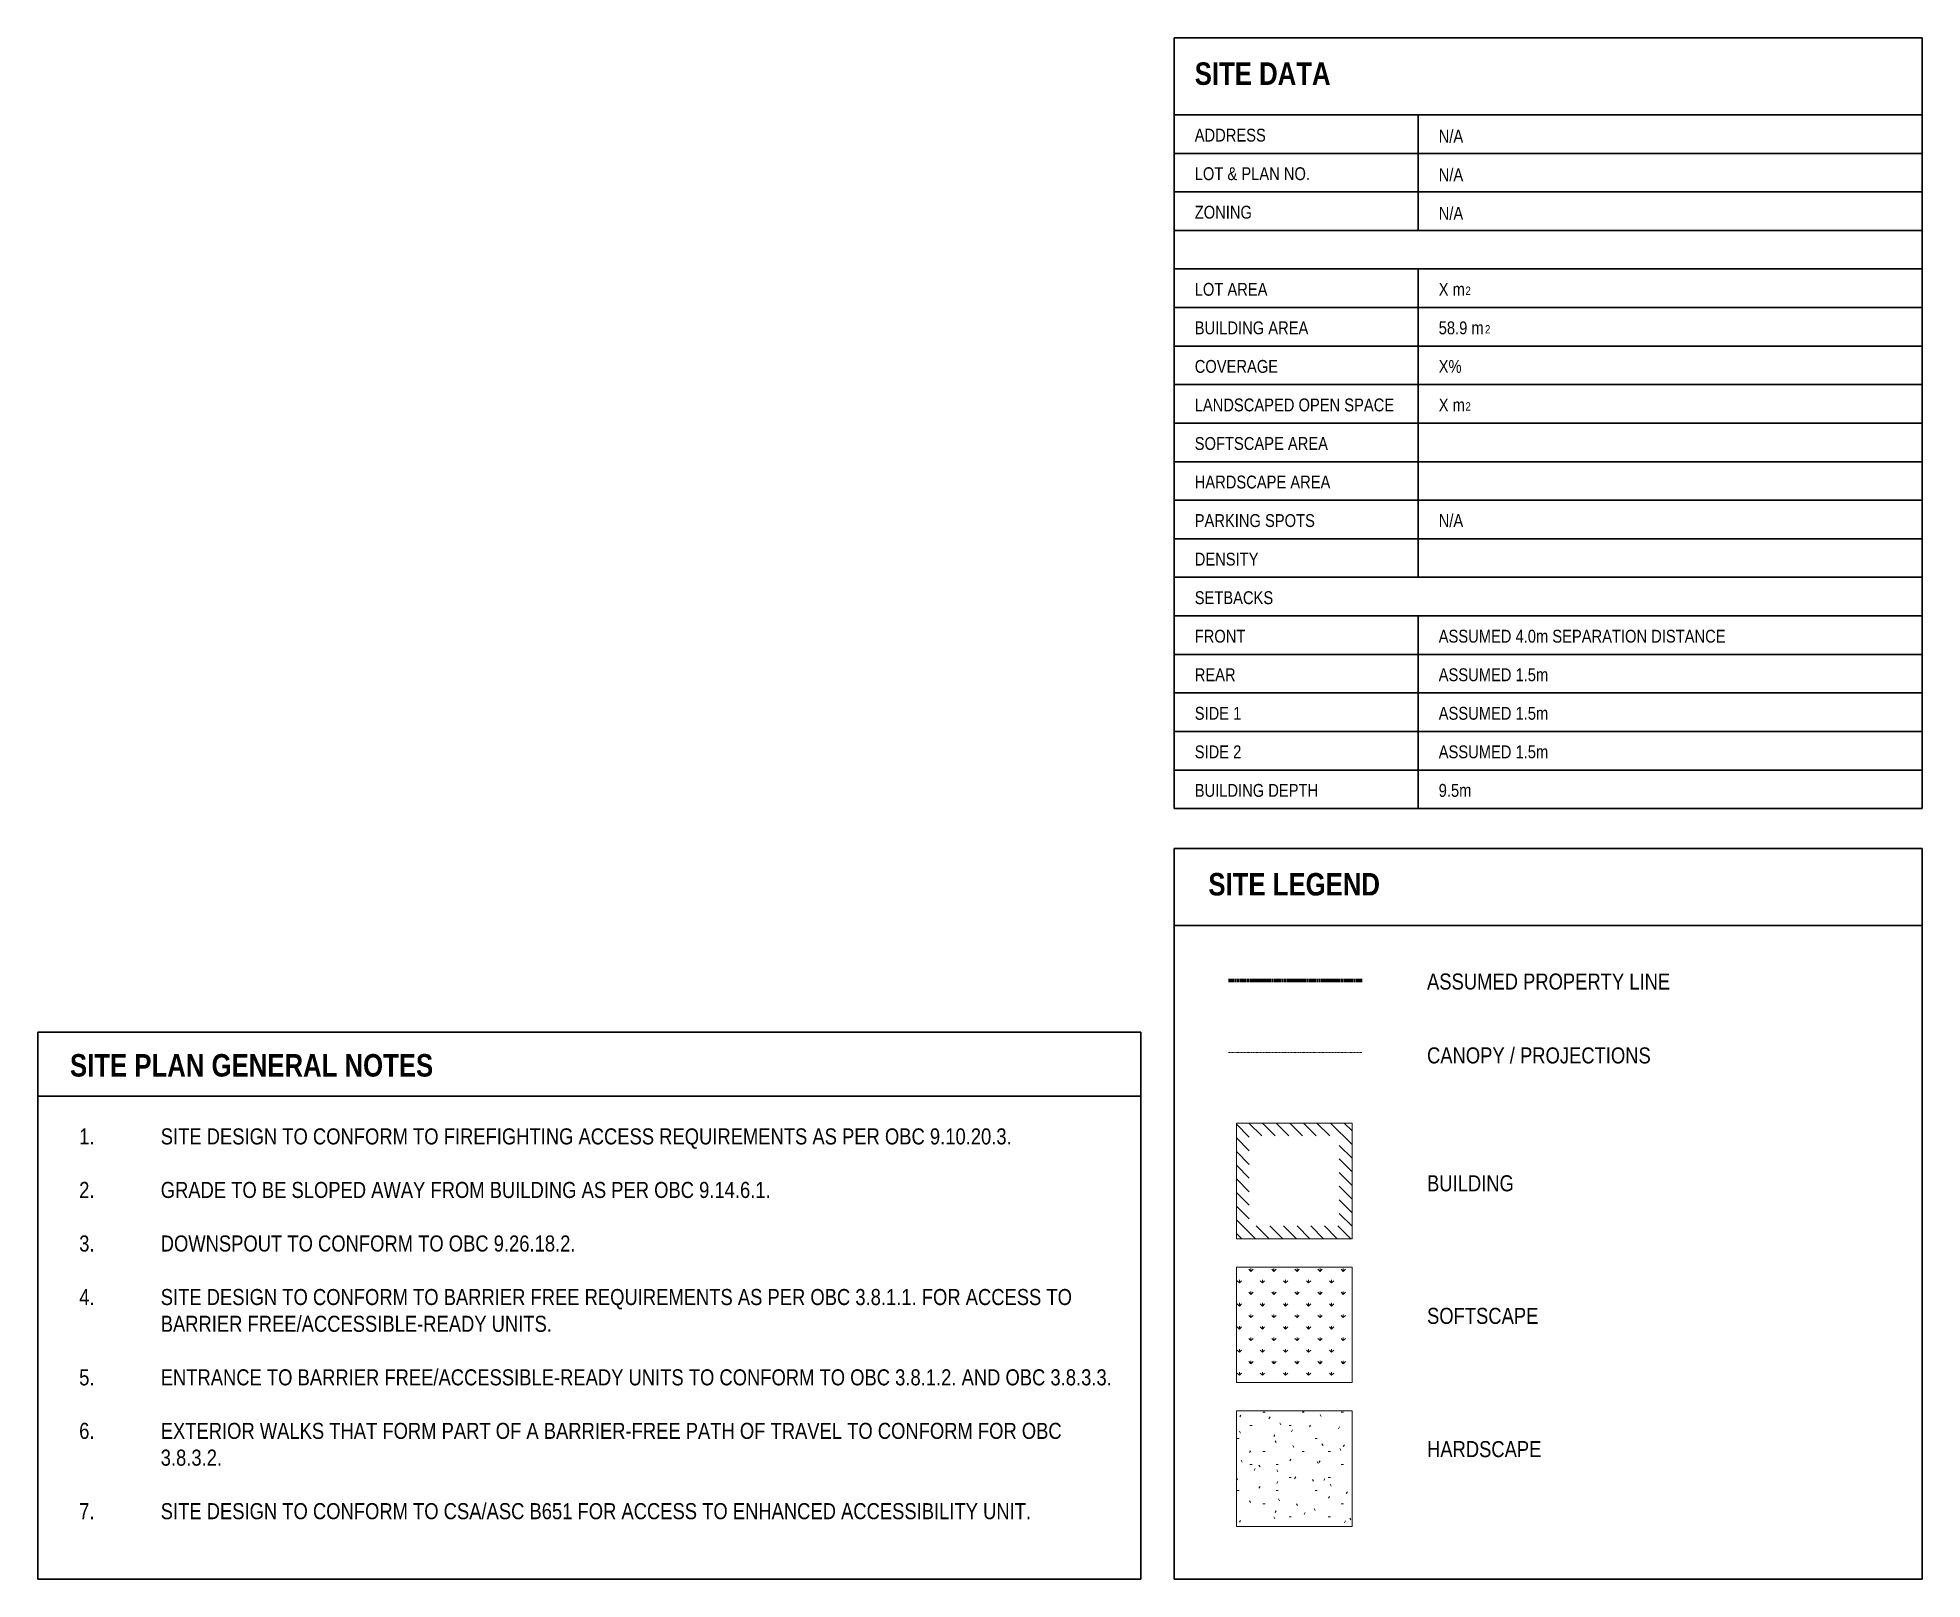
# Model space of a CAD drawing. Header units: millimetres. Extents: x -4868 to 25914, y -4791 to 14033.
# Drawn here: x -4868 to 9808, y -690 to 11309 of the extents above; entities that cross this region are included whole.
import ezdxf

# ---------------------------------------------------------------- set-up
doc = ezdxf.new("R2010")
doc.units = ezdxf.units.MM
doc.linetypes.add('CMHC_Center - Large', pattern=[18, 9, -3, 3, -3])
doc.linetypes.add('CMHC_Dash - Small', pattern=[2, 1, -1])
doc.layers.add('A-DETL', color=7, linetype='Continuous', lineweight=18, true_color=0x00a600)
doc.layers.add('A-DETL-GENF', color=7, linetype='Continuous', lineweight=18)
doc.layers.add('G-ANNO-TEXT', color=7, linetype='Continuous', lineweight=9)
doc.styles.add('Arial Narrow', font='ARIALN.TTF', dxfattribs={"height": 100})
doc.styles.add('Arial Narrow_1', font='ARIALN.TTF', dxfattribs={"height": 64.991706})
doc.styles.add('Arial Narrow_2', font='ARIALN.TTF', dxfattribs={"height": 125})
doc.styles.add('Arial Narrow_B', font='ARIALNB.TTF', dxfattribs={"height": 175})

msp = doc.modelspace()

# ---------------------------------------------------------------- texts
at = {"layer": 'G-ANNO-TEXT', "attachment_point": 1, "bg_fill": 3, "box_fill_scale": 1.25, "bg_fill_color": 256, "bg_fill_true_color": 13158600, "bg_fill_transparency": 0}
for s, insert, char_height, width, style in [('SITE DATA', (4142.382, 11116.692), 175, 1298.73375, 'Arial Narrow_B'), ('ADDRESS', (4142.382, 10600.374), 100, 685.44281, 'Arial Narrow'), ('LOT & PLAN NO.', (4142.382, 10300.374), 100, 1114.34562, 'Arial Narrow'), ('ZONING', (4142.382, 10000.374), 100, 545.1475, 'Arial Narrow'), ('LOT AREA', (4142.382, 9400.374), 100, 705.485, 'Arial Narrow'), ('BUILDING AREA', (4142.382, 9100.374), 100, 1094.30344, 'Arial Narrow'), ('58.9 m', (6042.382, 9100.374), 100, 436.91969, 'Arial Narrow'), ('COVERAGE', (4142.382, 8800.374), 100, 801.6875, 'Arial Narrow'), ('LANDSCAPED OPEN SPACE', (4142.382, 8500.374), 100, 1928.05844, 'Arial Narrow'), ('SOFTSCAPE AREA', (4142.382, 8200.374), 100, 1294.72531, 'Arial Narrow'), ('HARDSCAPE AREA', (4142.382, 7900.374), 100, 1310.75906, 'Arial Narrow'), ('PARKING SPOTS', (4142.382, 7600.374), 100, 1162.44688, 'Arial Narrow'), ('DENSITY', (4142.382, 7300.374), 100, 617.29937, 'Arial Narrow'), ('SETBACKS', (4142.382, 7000.374), 100, 765.61156, 'Arial Narrow'), ('FRONT', (4142.382, 6700.374), 100, 485.02094, 'Arial Narrow'), ('REAR', (4142.382, 6400.374), 100, 392.82687, 'Arial Narrow'), ('SIDE 1', (4142.382, 6100.374), 100, 452.95344, 'Arial Narrow'), ('SIDE 2', (4142.382, 5800.374), 100, 452.95344, 'Arial Narrow'), ('BUILDING DEPTH', (4142.382, 5500.374), 100, 1186.4975, 'Arial Narrow'), ('9.5m', (6042.382, 5500.374), 100, 316.66656, 'Arial Narrow'), ('SITE LEGEND', (4248.577, 4807.32), 175, 1643.45937, 'Arial Narrow_B'), ('SITE PLAN GENERAL NOTES', (-4616.833, 3398.002), 175, 3475.31531, 'Arial Narrow_B')]:
    msp.add_mtext(s, dxfattribs=dict(at, insert=insert, char_height=char_height, width=width, style=style))
at = {"layer": 'G-ANNO-TEXT', "color": 1, "true_color": 0xff0000, "char_height": 100, "attachment_point": 1, "style": 'Arial Narrow', "bg_fill": 3, "box_fill_scale": 1.25, "bg_fill_color": 256, "bg_fill_true_color": 13158600, "bg_fill_transparency": 0}
for s, insert, width in [('N/A', (6042.382, 10591.777), 236.49781), ('N/A', (6042.382, 10291.777), 236.49781), ('N/A', (6042.382, 9991.777), 236.49781), ('X m', (6042.382, 9400.374), 252.53156), ('X%', (6042.382, 8800.374), 220.46406), ('N/A', (6042.382, 7600.374), 236.49781), ('ASSUMED 4.0m SEPARATION DISTANCE', (6042.382, 6700.374), 2773.83875), ('ASSUMED 1.5m', (6042.382, 6400.374), 1058.2275), ('ASSUMED 1.5m', (6042.382, 6100.374), 1058.2275), ('ASSUMED 1.5m', (6042.382, 5800.374), 1058.2275)]:
    msp.add_mtext(s, dxfattribs=dict(at, insert=insert, width=width))
at = {"layer": 'G-ANNO-TEXT', "char_height": 125, "attachment_point": 1, "style": 'Arial Narrow_2'}
for s, insert, width in [('ASSUMED PROPERTY LINE', (5951.506, 4025.131), 2296.83469), ('CANOPY / PROJECTIONS ', (5951.506, 3450.082), 2164.55625), ('1.', (-4545.047, 2819.722), 769.62), ('SITE DESIGN TO CONFORM TO FIREFIGHTING ACCESS REQUIREMENTS AS PER OBC 9.10.20.3.', (-3910.047, 2819.722), 8048.9425), ('2.', (-4545.047, 2403.003), 769.62), ('GRADE TO BE SLOPED AWAY FROM BUILDING AS PER OBC 9.14.6.1.', (-3910.047, 2403.003), 5764.13313), ('BUILDING', (5951.506, 2454.841), 817.72125), ('3.', (-4545.047, 1986.284), 769.62), ('DOWNSPOUT TO CONFORM TO OBC 9.26.18.2.', (-3910.047, 1986.284), 3924.26031), ('4.', (-4545.047, 1569.565), 769.62), ('SITE DESIGN TO CONFORM TO BARRIER FREE REQUIREMENTS AS PER OBC 3.8.1.1. FOR ACCESS TO ', (-3910.047, 1569.565), 8666.24187), ('BARRIER FREE/ACCESSIBLE-READY UNITS.', (-3910.047, 1361.206), 3691.77094), ('SOFTSCAPE', (5951.506, 1422.93), 1058.2275), ('5.', (-4545.047, 944.487), 769.62), ('ENTRANCE TO BARRIER FREE/ACCESSIBLE-READY UNITS TO CONFORM TO OBC 3.8.1.2. AND OBC 3.8.3.3.', (-3910.047, 944.487), 8982.90844), ('6.', (-4545.047, 527.769), 769.62), ('EXTERIOR WALKS THAT FORM PART OF A BARRIER-FREE PATH OF TRAVEL TO CONFORM FOR OBC ', (-3910.047, 527.769), 8582.06469), ('3.8.3.2.', (-3910.047, 319.409), 577.215), ('HARDSCAPE', (5951.506, 385.815), 1078.26969), ('7.', (-4545.047, -97.31), 769.62), ('SITE DESIGN TO CONFORM TO CSA/ASC B651 FOR ACCESS TO ENHANCED ACCESSIBILITY UNIT.', (-3910.047, -97.31), 8229.32219)]:
    msp.add_mtext(s, dxfattribs=dict(at, insert=insert, width=width))

# ---------------------------------------------------------------- hatches: boundary and pattern name
at = {"layer": 'A-DETL-GENF', "true_color": 0x808080}
h = msp.add_hatch(dxfattribs=at)
h.set_pattern_fill('FP_3', color=8, style=0, pattern_type=2)
h.set_pattern_definition([(135, (0, 0), (-53.033, -53.033), [])])
h.paths.add_polyline_path([(4467.429, 1960.717), (5367.429, 1960.717), (5367.429, 2860.717), (4467.429, 2860.717), (4467.429, 2060.717)])
h.paths.add_polyline_path([(4567.429, 2060.717), (4567.429, 2760.717), (5267.429, 2760.717), (5267.429, 2060.717)])
h = msp.add_hatch(dxfattribs=at)
h.set_pattern_fill('FP_1', color=8, style=0, pattern_type=2)
h.set_pattern_definition([(90, (0, 0), (-89.803, 89.803), [23.812, -155.793]), (45, (0, 0), (-89.8026, 89.8026), [23.813, -103.188]), (135, (0, 0), (-89.8026, -89.8026), [23.812, -103.187])])
h.paths.add_polyline_path([(5367.429, 840.717), (5367.429, 1740.717), (4467.429, 1740.717), (4467.429, 840.717)])
h = msp.add_hatch(dxfattribs=at)
h.set_pattern_fill('FP_2', color=8, style=0, pattern_type=2)
h.set_pattern_definition([(0, (0, 0), (406.4, 101.6), [16.764, -288.036, 16.764, -288.036, -1625.6]), (0, (0, 0), (406.4, 101.6), [-609.6, 16.764, -592.836, 16.764, -288.036, -711.2]), (0, (0, 0), (406.4, 101.6), [-1524, 16.764, -186.436, 16.764, -491.236]), (120, (152.4, 50.8), (-291.1882, 301.1527), [16.764, -288.036, 16.764, -288.036, -1625.6]), (120, (152.4, 50.8), (-291.1882, 301.1527), [-609.6, 16.764, -592.836, 16.764, -288.036, -711.2]), (120, (152.4, 50.8), (-291.1882, 301.1527), [-1524, 16.764, -186.436, 16.764, -491.236]), (240, (203.2, 254), (-115.2118, -402.7527), [16.764, -288.036, 16.764, -288.036, -1625.6]), (240, (203.2, 254), (-115.2118, -402.7527), [-609.6, 16.764, -592.836, 16.764, -288.036, -711.2]), (240, (203.2, 254), (-115.2118, -402.7527), [-1524, 16.764, -186.436, 16.764, -491.236])])
h.paths.add_polyline_path([(5367.429, -279.283), (5367.429, 620.717), (4467.429, 620.717), (4467.429, -279.283)])

# ---------------------------------------------------------------- linework, layer by layer
at = {"layer": 'A-DETL', "color": 7, "lineweight": 35}
for p, q in [((3983.265, 11308.683), (3983.265, 5308.683)), ((9808.475, 11308.683), (3983.265, 11308.683)), ((9808.475, 5308.683), (9808.475, 11308.683)), ((3983.265, 10708.683), (9808.475, 10708.683)), ((5883.265, 10708.683), (5883.265, 9808.683)), ((3983.265, 9508.683), (9808.475, 9508.683)), ((5883.265, 6808.683), (5883.265, 5308.683)), ((3983.265, 4999.311), (3983.265, -689.877)), ((9808.475, 4999.311), (3983.265, 4999.311)), ((9808.475, -689.877), (9808.475, 4999.311)), ((3983.265, 4399.311), (9808.475, 4399.311)), ((-4868.137, -689.877), (-4868.137, 3569.549)), ((-4868.137, 3569.549), (3721.71, 3569.549)), ((3721.71, 3569.549), (3721.71, -689.877)), ((-4868.137, 3069.549), (3721.71, 3069.549)), ((3721.71, -689.877), (-4868.137, -689.877)), ((3983.265, -689.877), (9808.475, -689.877))]:
    msp.add_line(p, q, dxfattribs=at)
at = {"layer": 'A-DETL', "color": 1, "linetype": 'CMHC_Center - Large', "lineweight": 140, "true_color": 0xff0000}
msp.add_line((4405.794, 3970.123), (5445.794, 3970.123), dxfattribs=at)
at = {"layer": 'A-DETL', "color": 7, "linetype": 'CMHC_Dash - Small'}
msp.add_line((4405.794, 3410.123), (5445.794, 3410.123), dxfattribs=at)
at = {"layer": 'A-DETL', "color": 7}
for p, q in [((5367.429, 2860.717), (4467.429, 2860.717)), ((4467.429, 2860.717), (4467.429, 1960.717)), ((5367.429, 1960.717), (5367.429, 2860.717)), ((4467.429, 1960.717), (5367.429, 1960.717)), ((5367.429, 1740.717), (4467.429, 1740.717)), ((4467.429, 1740.717), (4467.429, 840.717)), ((5367.429, 840.717), (5367.429, 1740.717)), ((4467.429, 840.717), (5367.429, 840.717)), ((5367.429, 620.717), (4467.429, 620.717)), ((4467.429, 620.717), (4467.429, -279.283)), ((5367.429, -279.283), (5367.429, 620.717)), ((4467.429, -279.283), (5367.429, -279.283))]:
    msp.add_line(p, q, dxfattribs=at)

msp.set_redraw_order([(e.dxf.handle, doc.entitydb.next_handle()) for e in msp.query("TEXT MTEXT ATTDEF DIMENSION ARC_DIMENSION")])  # texts and dimensions are drawn at this point

# ---------------------------------------------------------------- next in the draw order: linework, layer by layer
at = {"layer": 'A-DETL', "color": 7, "lineweight": 35}
for p, q in [((3983.265, 10408.683), (9808.475, 10408.683)), ((3983.265, 10108.683), (9808.475, 10108.683)), ((3983.265, 9808.683), (9808.475, 9808.683)), ((3983.265, 9808.683), (9808.475, 9808.683)), ((5883.265, 9508.683), (5883.265, 7108.683)), ((3983.265, 9208.683), (9808.475, 9208.683)), ((3983.265, 8908.683), (9808.475, 8908.683)), ((3983.265, 8608.683), (9808.475, 8608.683)), ((3983.265, 8008.683), (9808.475, 8008.683)), ((3983.265, 7708.683), (9808.475, 7708.683)), ((3983.265, 7408.683), (9808.475, 7408.683)), ((3983.265, 7408.683), (9808.475, 7408.683)), ((3983.265, 7408.683), (9808.475, 7408.683)), ((3983.265, 7108.683), (9808.475, 7108.683)), ((3983.265, 7108.683), (9808.475, 7108.683)), ((3983.265, 6808.683), (9808.475, 6808.683)), ((3983.265, 6508.683), (9808.475, 6508.683)), ((3983.265, 6208.683), (9808.475, 6208.683)), ((3983.265, 5908.683), (9808.475, 5908.683)), ((3983.265, 5608.683), (9808.475, 5608.683)), ((3983.265, 5308.683), (9808.475, 5308.683))]:
    msp.add_line(p, q, dxfattribs=at)

# ---------------------------------------------------------------- next in the draw order: texts
at = {"layer": 'G-ANNO-TEXT', "color": 1, "true_color": 0xff0000, "attachment_point": 1, "bg_fill": 3, "box_fill_scale": 1.25, "bg_fill_color": 256, "bg_fill_true_color": 13158600, "bg_fill_transparency": 0}
for s, insert, char_height, width, style in [('2', (6250.741, 9371.642), 64.992, 52.10969, 'Arial Narrow_1'), ('X m', (6042.382, 8500.374), 100, 252.53156, 'Arial Narrow')]:
    msp.add_mtext(s, dxfattribs=dict(at, insert=insert, char_height=char_height, width=width, style=style))
at = {"layer": 'G-ANNO-TEXT', "insert": (6402.877, 9071.642), "char_height": 64.992, "width": 52.10969, "attachment_point": 1, "style": 'Arial Narrow_1', "bg_fill": 3, "box_fill_scale": 1.25, "bg_fill_color": 256, "bg_fill_true_color": 13158600, "bg_fill_transparency": 0}
msp.add_mtext('2', dxfattribs=at)

# ---------------------------------------------------------------- next in the draw order: linework, layer by layer
at = {"layer": 'A-DETL', "color": 7, "lineweight": 35}
msp.add_line((3983.265, 8308.683), (9808.475, 8308.683), dxfattribs=at)

# ---------------------------------------------------------------- next in the draw order: texts
at = {"layer": 'G-ANNO-TEXT', "color": 1, "true_color": 0xff0000, "insert": (6250.741, 8471.642), "char_height": 64.992, "width": 52.10969, "attachment_point": 1, "style": 'Arial Narrow_1', "bg_fill": 3, "box_fill_scale": 1.25, "bg_fill_color": 256, "bg_fill_true_color": 13158600, "bg_fill_transparency": 0}
msp.add_mtext('2', dxfattribs=at)

doc.saveas('drawing.dxf')
